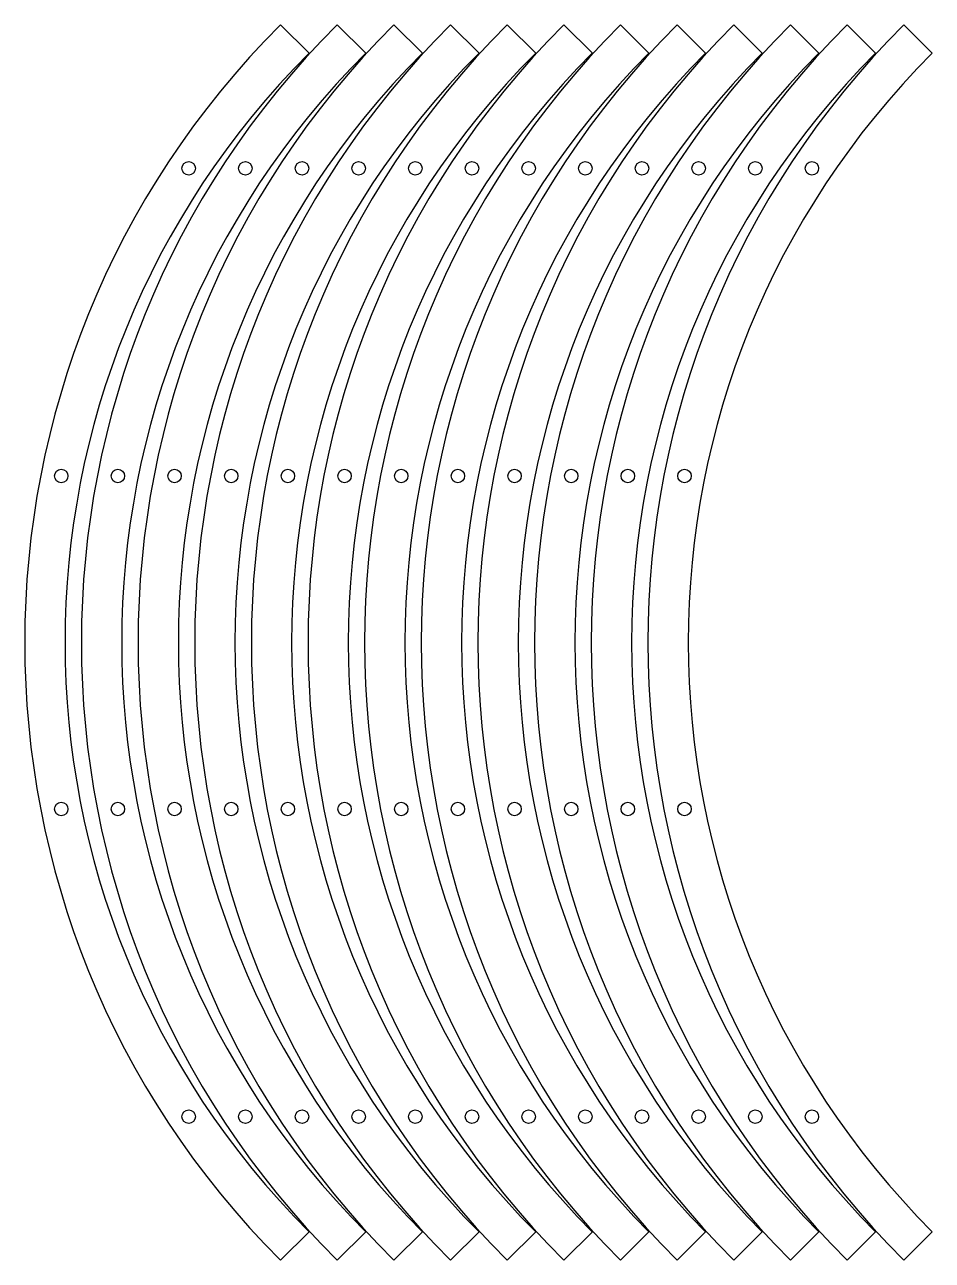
# Model space of a CAD drawing. Header units: millimetres. Extents: x -933 to 2412, y -3270 to 805.
# Drawn here: x -933 to -730.4, y -700.7 to -425 of the extents above; entities that cross this region are included whole.
import ezdxf

# ---------------------------------------------------------------- set-up
doc = ezdxf.new("R2010")
doc.units = ezdxf.units.MM
doc.layers.add('Capa1', color=7, linetype='Continuous')
doc.layers.add('Predeterminado', color=7, linetype='Continuous')

msp = doc.modelspace()

# ---------------------------------------------------------------- linework, layer by layer
at = {"layer": 'Capa1', "color": 7, "linetype": 'Continuous'}
for p, q in [((-869.51, -431.34), (-875.87, -424.98)), ((-856.86, -431.34), (-863.22, -424.98)), ((-844.21, -431.34), (-850.57, -424.98)), ((-831.56, -431.34), (-837.92, -424.98)), ((-818.91, -431.34), (-825.27, -424.98)), ((-806.26, -431.34), (-812.62, -424.98)), ((-793.61, -431.34), (-799.97, -424.98)), ((-780.96, -431.34), (-787.32, -424.98)), ((-768.31, -431.34), (-774.67, -424.98)), ((-755.66, -431.34), (-762.02, -424.98)), ((-743.01, -431.34), (-749.37, -424.98)), ((-730.36, -431.34), (-736.72, -424.98)), ((-869.51, -694.39), (-875.87, -700.75)), ((-856.86, -694.39), (-863.22, -700.75)), ((-844.21, -694.39), (-850.57, -700.75)), ((-831.56, -694.39), (-837.92, -700.75)), ((-818.91, -694.39), (-825.27, -700.75)), ((-806.26, -694.39), (-812.62, -700.75)), ((-793.61, -694.39), (-799.97, -700.75)), ((-780.96, -694.39), (-787.32, -700.75)), ((-768.31, -694.39), (-774.67, -700.75)), ((-755.66, -694.39), (-762.02, -700.75)), ((-743.01, -694.39), (-749.37, -700.75)), ((-730.36, -694.39), (-736.72, -700.75))]:
    msp.add_line(p, q, dxfattribs=at)
for centre in [(-896.38, -457.03), (-883.73, -457.03), (-871.08, -457.03), (-858.43, -457.03), (-845.78, -457.03), (-833.13, -457.03), (-820.48, -457.03), (-807.83, -457.03), (-795.18, -457.03), (-782.53, -457.03), (-769.88, -457.03), (-757.23, -457.03), (-924.83, -525.7), (-912.18, -525.7), (-899.53, -525.7), (-886.88, -525.7), (-874.23, -525.7), (-861.58, -525.7), (-848.93, -525.7), (-836.28, -525.7), (-823.63, -525.7), (-810.98, -525.7), (-798.33, -525.7), (-785.68, -525.7), (-924.83, -600.03), (-912.18, -600.03), (-899.53, -600.03), (-886.88, -600.03), (-874.23, -600.03), (-861.58, -600.03), (-848.93, -600.03), (-836.28, -600.03), (-823.63, -600.03), (-810.98, -600.03), (-798.33, -600.03), (-785.68, -600.03), (-896.38, -668.7), (-883.73, -668.7), (-871.08, -668.7), (-858.43, -668.7), (-845.78, -668.7), (-833.13, -668.7), (-820.48, -668.7), (-807.83, -668.7), (-795.18, -668.7), (-782.53, -668.7), (-769.88, -668.7), (-757.23, -668.7)]:
    msp.add_circle(centre, 1.5, dxfattribs=at)
at = {"layer": 'Predeterminado', "color": 7, "linetype": 'Continuous'}
for centre, radius in [((-737.99, -562.86), 195), ((-725.34, -562.86), 195), ((-712.69, -562.86), 195), ((-700.04, -562.86), 195), ((-687.39, -562.86), 195), ((-674.74, -562.86), 195), ((-662.09, -562.86), 195), ((-649.44, -562.86), 195), ((-636.79, -562.86), 195), ((-624.14, -562.86), 195), ((-611.49, -562.86), 195), ((-598.84, -562.86), 195), ((-737.99, -562.86), 186), ((-725.34, -562.86), 186), ((-712.69, -562.86), 186), ((-700.04, -562.86), 186), ((-687.39, -562.86), 186), ((-674.74, -562.86), 186), ((-662.09, -562.86), 186), ((-649.44, -562.86), 186), ((-636.79, -562.86), 186), ((-624.14, -562.86), 186), ((-611.49, -562.86), 186), ((-598.84, -562.86), 186)]:
    msp.add_arc(centre, radius, 135, 225, dxfattribs=at)

doc.saveas('drawing.dxf')
